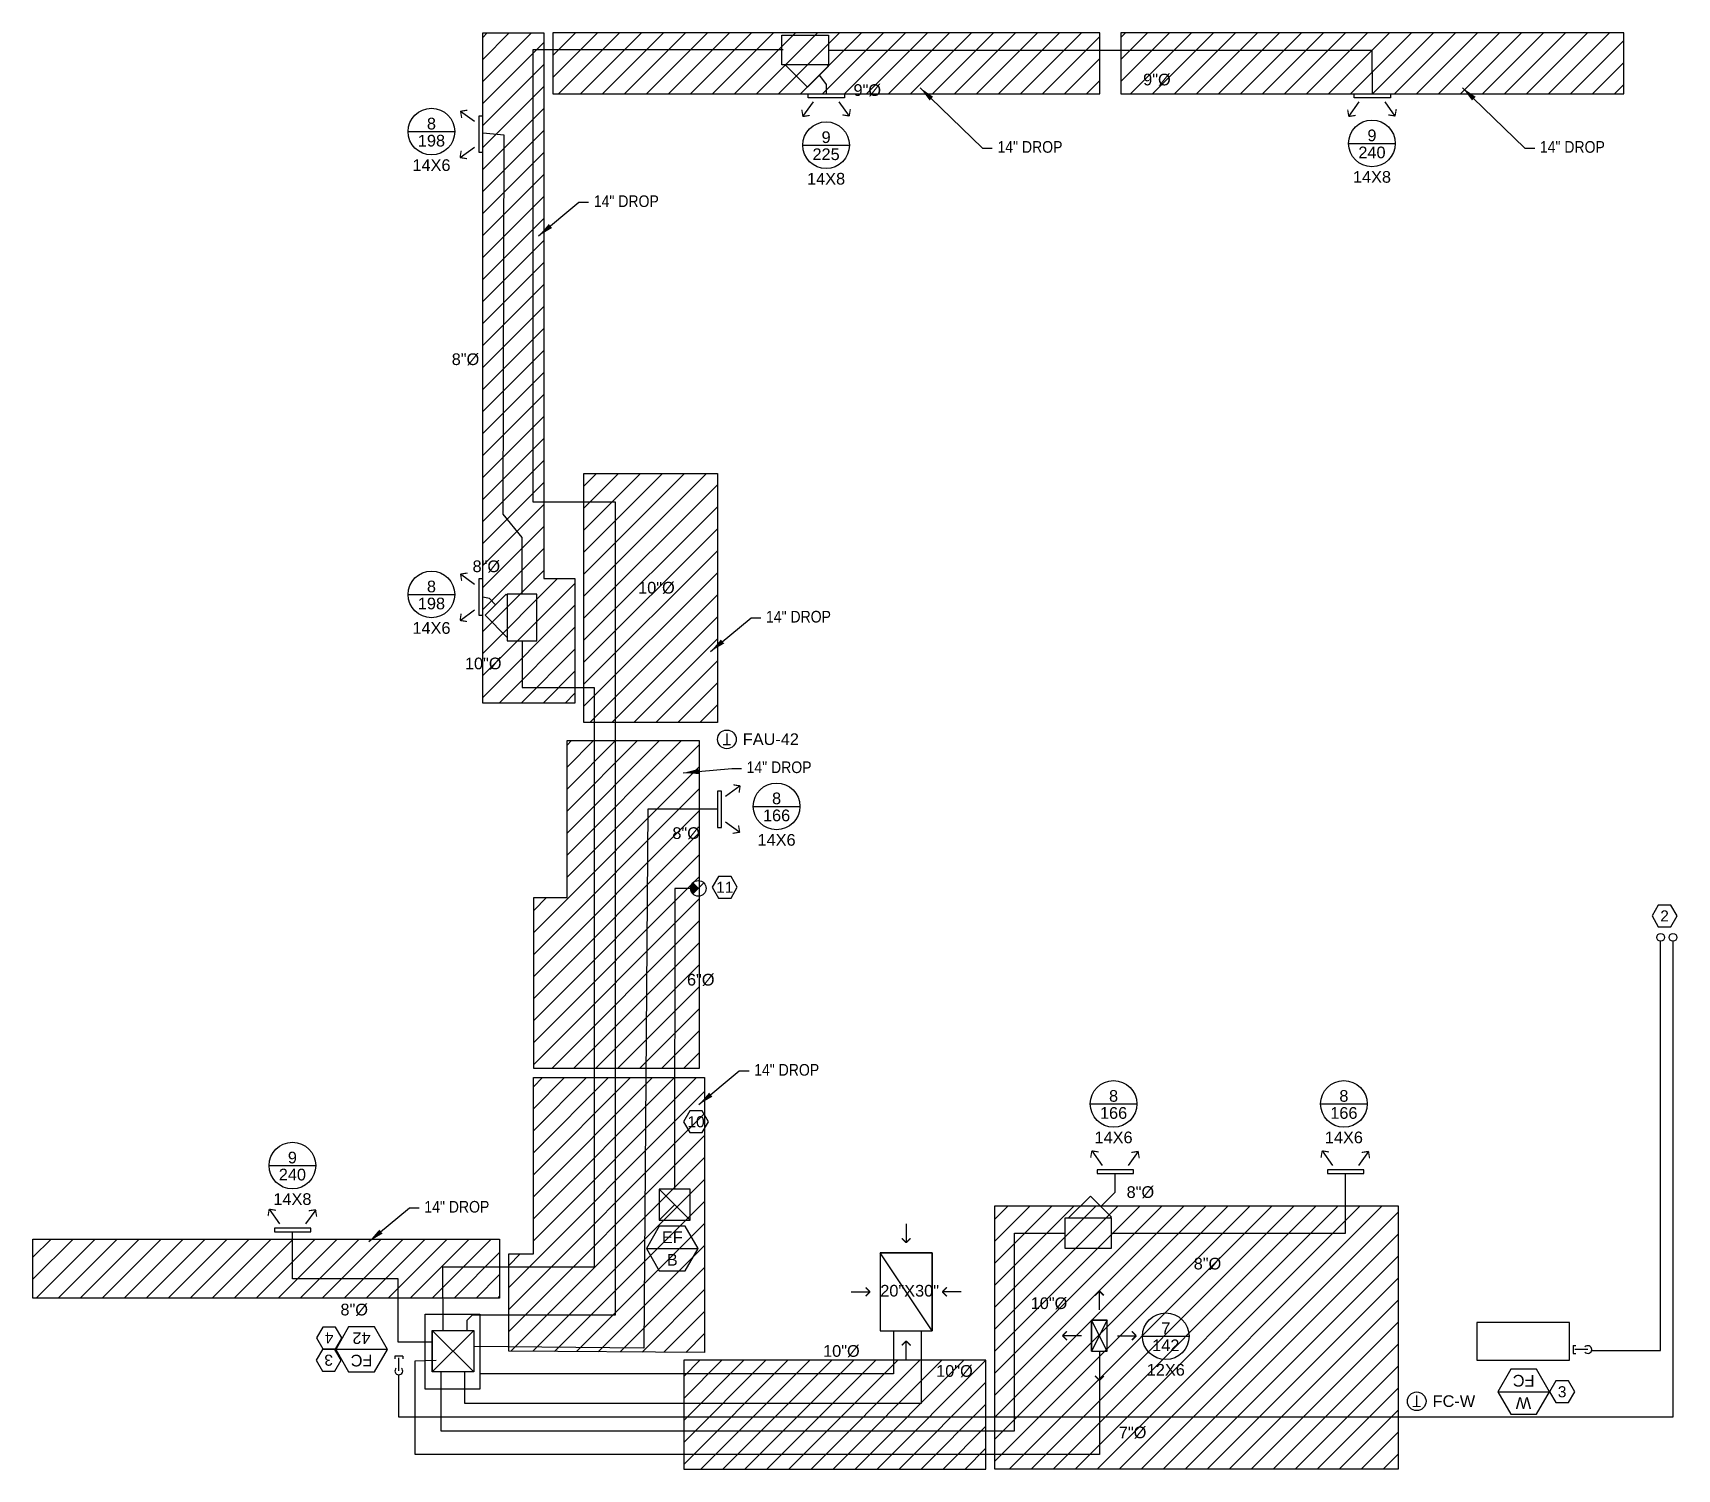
# Model space of a CAD drawing. Extents: x -1303 to 3769, y -1333 to 5867.
# Drawn here: x 1139 to 1773, y -758 to -204 of the extents above; entities that cross this region are included whole.
import ezdxf
from ezdxf.enums import TextEntityAlignment as Align

# ---------------------------------------------------------------- set-up
doc = ezdxf.new("R2010")
doc.units = 0
doc.header["$LTSCALE"] = 24
doc.header["$MEASUREMENT"] = 0
for name, color, linetype in [('A-COORD-CMPL', 8, 'Continuous'), ('M-ANNO-KEYNOTE', 50, 'Continuous'), ('M-ANNO-TAG-DIF', 50, 'Continuous'), ('M-ANNO-TAG-DUCT', 50, 'Continuous'), ('M-ANNO-TAG-EQUIP', 50, 'Continuous'), ('M-DIF-RA', 121, 'Continuous'), ('M-DIF-SA', 171, 'Continuous'), ('M-DUCT-RA', 130, 'Continuous'), ('M-DUCT-SA', 150, 'Continuous'), ('M-EQUIP-AHU', 255, 'Continuous'), ('M-EQUIP-EF', 255, 'Continuous'), ('M-PIPE', 10, 'Continuous')]:
    doc.layers.add(name, color=color, linetype=linetype)
doc.layers.add('M-DUCT-EA', color=30, linetype='Continuous', lineweight=30)
doc.styles.add('ARC-TEXT', font='arial.ttf', dxfattribs={"width": 0.86, "height": 4.5})
doc.styles.add('Arial', font='arial.ttf')
doc.styles.add('rpm', font='arial.ttf', dxfattribs={"width": 0.85, "height": 0.09375})
doc.styles.get("Standard").update_dxf_attribs({"font": 'arial.ttf'})
doc.dimstyles.new('Standard1', dxfattribs={"dimscale": 24, "dimtxt": 4.5, "dimasz": 0.25, "dimexe": 0.18, "dimexo": 0.0625, "dimgap": 2, "dimtad": 0, "dimtih": 1, "dimtoh": 1, "dimdec": 8, "dimzin": 0, "dimdsep": 46, "dimlunit": 4, "dimtxsty": 'Standard', "dimcen": 0.089844, "dimclre": 256, "dimadec": 0, "dimazin": 0, "dimtfac": 1, "dimtdec": 8, "dimtofl": 0, "dimtmove": 0, "dimatfit": 3, "dimfxl": 1, "dimtolj": 1, "dimtzin": 0, "dimarcsym": 0})

msp = doc.modelspace()

# ---------------------------------------------------------------- texts
at = {"layer": 'M-ANNO-TAG-DIF', "style": 'ARC-TEXT'}
msp.add_text('20"X30"', height=4.5, dxfattribs=at).set_placement((1466.01, -691.84))
at = {"layer": 'M-ANNO-TAG-DUCT', "style": 'ARC-TEXT'}
for s, p in [('9"%%c', (1572.69, -222.4)), ('9"%%c', (1460.99, -226.46)), ('8"%%c', (1306.04, -330.28)), ('8"%%c', (1314.08, -410.16)), ('10"%%c', (1379.67, -418.41)), ('10"%%c', (1312.89, -447.63)), ('8"%%c', (1391.13, -513.07)), ('6"%%c', (1396.77, -569.62)), ('8"%%c', (1566.31, -651.54)), ('8"%%c', (1592.19, -679.14)), ('8"%%c', (1263.13, -696.86)), ('10"%%c', (1531.07, -694.4)), ('10"%%c', (1451, -712.82)), ('10"%%c', (1494.61, -720.53)), ('7"%%c', (1563.32, -744.24))]:
    msp.add_text(s, height=4.5, dxfattribs=at).set_placement(p, align=Align.MIDDLE_CENTER)
at = {"layer": 'M-ANNO-TAG-DUCT', "char_height": 4.5, "width": 37.7939, "attachment_point": 1, "style": 'ARC-TEXT'}
for insert in [(1511.21, -246.14), (1720.38, -246.14), (1355.54, -267.07), (1421.93, -427.34), (1414.45, -485.42), (1417.38, -602.14), (1290.18, -654.96)]:
    msp.add_mtext('14" DROP', dxfattribs=dict(at, insert=insert))
at = {"layer": 'M-ANNO-TAG-EQUIP', "style": 'ARC-TEXT'}
for s, p in [('FAU-42', (1412.98, -479.09)), ('FC-W', (1679.02, -734.43))]:
    msp.add_text(s, height=4.5, dxfattribs=at).set_placement(p)

# ---------------------------------------------------------------- blocks, each defined once
blk = doc.blocks.new('GE_EQM_TAG')
blk.add_line((-10, 0), (10, 0))
blk.add_lwpolyline([(-5, 8.66), (-10, 0), (-5, -8.66), (5, -8.66), (10, 0), (5, 8.66)], close=True)
at = {"style": 'ARC-TEXT', "width": 1.00018}
for tag, p in [('EQM', (0, 4.33)), ('LABEL', (0, -4.33))]:
    blk.add_attdef(tag, text='', height=4.5, dxfattribs=at).set_placement(p, align=Align.MIDDLE_CENTER)
blk = doc.blocks.new('GE_MKN')
blk.add_lwpolyline([(-2.42, -4.19), (2.42, -4.19), (4.84, 0), (2.42, 4.19), (-2.42, 4.19), (-4.84, 0), (-2.42, -4.19)])
at = {"style": 'Arial'}
blk.add_attdef('NOTE', text='', height=4.27, dxfattribs=at).set_placement((0, 0), align=Align.MIDDLE_CENTER)
blk = doc.blocks.new('*U36')
for p, q in [((-6, 6), (6, -6)), ((0, 0), (-6, -6))]:
    blk.add_line(p, q)
blk.add_lwpolyline([(-6, -6), (6, -6), (6, 6), (-6, 6)], close=True)
blk = doc.blocks.new('*U78')
blk.add_hatch(color=256).paths.add_polyline_path([(2.12, 2.12), (0, 0), (2.12, -2.12, 0.198912), (3, 0, 0.198912)])
for p, q in [((-2.12, -2.12), (2.12, 2.12)), ((2.12, -2.12), (0, 0))]:
    blk.add_line(p, q)
blk.add_circle((0, 0), 3)
blk = doc.blocks.new('*U69')
for p, q in [((0, 26.22), (0, 18.95)), ((-10, 15), (10, 15)), ((10, 15), (-10, 15)), ((-10, 15), (-10, -15)), ((10, 15), (10, -15)), ((10, -15), (10, 15)), ((-21.22, 0), (-13.95, 0)), ((21.22, 0), (13.95, 0)), ((-10, -15), (10, -15)), ((0, -26.22), (0, -18.95))]:
    blk.add_line(p, q)
at = {"color": 8}
blk.add_line((10, -15), (-10, 15), dxfattribs=at)
at = {"const_width": 0.563}
for points in [[(0, 18.95), (-1.7, 20.65)], [(0, 18.95), (1.7, 20.65)], [(-13.95, 0), (-15.65, 1.7)], [(-13.95, 0), (-15.65, -1.7)], [(13.95, 0), (15.65, 1.7)], [(13.95, 0), (15.65, -1.7)], [(0, -18.95), (-1.7, -20.65)], [(0, -18.95), (1.7, -20.65)]]:
    blk.add_lwpolyline(points, dxfattribs=at)
blk = doc.blocks.new('*U638')
for p, q in [((-8.9, 7.07), (-5, 1.64)), ((9.03, 7.26), (5, 1.64)), ((-3, 0), (3, 0))]:
    blk.add_line(p, q)
at = {"const_width": 0.45}
for points in [[(-8.83, 7.07), (-9.26, 4.4)], [(-8.9, 7.07), (-6.23, 6.64)], [(9.03, 7.26), (6.37, 6.83)], [(9.03, 7.26), (9.46, 4.59)]]:
    blk.add_lwpolyline(points, dxfattribs=at)
blk.add_lwpolyline([(-7, 0), (7, 0), (7, -1.5), (-7, -1.5)], close=True)
blk = doc.blocks.new('GE_SA')
blk.add_line((-9, 0), (9, 0))
blk.add_circle((0, 0), 9)
at = {"style": 'ARC-TEXT'}
for tag, p in [('NECK', (0, 3.08)), ('CFM', (0, -3.49)), ('SIZE', (0, -12.93))]:
    blk.add_attdef(tag, text='', height=4.5, dxfattribs=at).set_placement(p, align=Align.MIDDLE_CENTER)
blk = doc.blocks.new('*U636')
for p, q in [((-8.9, 7.07), (-5, 1.64)), ((9.03, 7.26), (5, 1.64)), ((-4, 0), (4, 0))]:
    blk.add_line(p, q)
at = {"const_width": 0.45}
for points in [[(-8.83, 7.07), (-9.26, 4.4)], [(-8.9, 7.07), (-6.23, 6.64)], [(9.03, 7.26), (6.37, 6.83)], [(9.03, 7.26), (9.46, 4.59)]]:
    blk.add_lwpolyline(points, dxfattribs=at)
blk.add_lwpolyline([(-7, 0), (7, 0), (7, -1.5), (-7, -1.5)], close=True)
blk = doc.blocks.new('*U70')
for p, q in [((0, 6.95), (0, 14.22)), ((-9.95, 0), (-17.22, 0)), ((-6, 3), (6, 3)), ((6, 3), (-6, 3)), ((-6, 3), (-6, -3)), ((6, 3), (6, -3)), ((6, -3), (6, 3)), ((9.95, 0), (17.22, 0)), ((-6, -3), (6, -3)), ((0, -6.95), (0, -14.22))]:
    blk.add_line(p, q)
at = {"color": 9}
for p, q in [((-6, -3), (6, 3)), ((6, -3), (-6, 3))]:
    blk.add_line(p, q, dxfattribs=at)
at = {"const_width": 0.563}
for points in [[(0, 14.22), (-1.7, 12.52)], [(0, 14.22), (1.7, 12.52)], [(-17.22, 0), (-15.52, 1.7)], [(-17.22, 0), (-15.52, -1.7)], [(17.22, 0), (15.52, 1.7)], [(17.22, 0), (15.52, -1.7)], [(0, -14.22), (-1.7, -12.52)], [(0, -14.22), (1.7, -12.52)]]:
    blk.add_lwpolyline(points, dxfattribs=at)
blk = doc.blocks.new('*U42')
for p, q in [((9.85, 14.29), (1.29, 5.74)), ((17.96, 6.18), (9.85, 14.29)), ((17.96, 6.18), (17.52, 5.74))]:
    blk.add_line(p, q)
blk.add_lwpolyline([(0, 5.74), (0, -5.74), (18, -5.74), (18, 5.74), (0, 5.74)])
blk = doc.blocks.new('TH')
at = {"layer": 'M-EQUIP-AHU'}
blk.add_circle((0.142, 0.084), 0.075, dxfattribs=at)
at = {"layer": 'M-EQUIP-AHU', "style": 'rpm', "width": 0.85}
blk.add_text('T', height=0.0938, dxfattribs=at).set_placement((0.142, 0.084), align=Align.MIDDLE)
blk = doc.blocks.new('*U51')
at = {"linetype": 'Continuous'}
for p, q in [((0, 0), (3.54, -3.54)), ((2.95, -5.07), (2.24, -4.36)), ((2.95, -5.07), (5.07, -2.95)), ((5.07, -2.95), (4.36, -2.24))]:
    blk.add_line(p, q, dxfattribs=at)
blk = doc.blocks.new('*U95')
at = {"linetype": 'Continuous'}
blk.add_arc((0, 0), 1.5, 41.81031, 318.18969, dxfattribs=at)
blk = doc.blocks.new('*U52')
at = {"linetype": 'Continuous'}
blk.add_circle((0, 0), 1.5, dxfattribs=at)

# ---------------------------------------------------------------- hatches: boundary and pattern name
at = {"layer": 'A-COORD-CMPL'}
h = msp.add_hatch(dxfattribs=at)
h.set_pattern_fill('ANSI31', color=256, scale=48)
h.paths.add_polyline_path([(1336.21, -204.4), (1336.21, -414.9), (1348.21, -414.9), (1348.21, -462.9), (1312.71, -462.89), (1312.71, -204.4)])
h = msp.add_hatch(dxfattribs=at)
h.set_pattern_fill('ANSI31', color=256, scale=48)
h.paths.add_polyline_path([(1339.71, -204.4), (1339.71, -227.9), (1550.71, -227.9), (1550.71, -204.4)])
h = msp.add_hatch(dxfattribs=at)
h.set_pattern_fill('ANSI31', color=256, scale=48)
h.paths.add_polyline_path([(1558.71, -204.4), (1558.71, -227.9), (1752.71, -227.9), (1752.71, -204.4)])
h = msp.add_hatch(dxfattribs=at)
h.set_pattern_fill('ANSI31', color=256, scale=48)
h.paths.add_polyline_path([(1403.21, -470.4), (1351.71, -470.4), (1351.71, -374.4), (1403.21, -374.4)])
h = msp.add_hatch(dxfattribs=at)
h.set_pattern_fill('ANSI31', color=256, scale=48)
h.paths.add_polyline_path([(1396.21, -477.4), (1396.21, -603.9), (1332.34, -603.84), (1332.34, -537.9), (1345.21, -537.9), (1345.21, -477.4)])
h = msp.add_hatch(dxfattribs=at)
h.set_pattern_fill('ANSI31', color=256, scale=48)
h.paths.add_polyline_path([(1398.21, -607.4), (1398.21, -713.42), (1322.71, -712.9), (1322.71, -675.4), (1332.21, -675.4), (1332.21, -607.4)])
h = msp.add_hatch(dxfattribs=at)
h.set_pattern_fill('ANSI31', color=256, scale=48)
h.paths.add_polyline_path([(1665.71, -758.4), (1510.21, -758.4), (1510.21, -656.9), (1665.71, -656.9)])
h = msp.add_hatch(dxfattribs=at)
h.set_pattern_fill('ANSI31', color=256, scale=48)
h.paths.add_polyline_path([(1139.21, -669.65), (1319.21, -669.65), (1319.21, -692.4), (1139.21, -692.4)])
h = msp.add_hatch(dxfattribs=at)
h.set_pattern_fill('ANSI31', color=256, scale=48)
h.paths.add_polyline_path([(1506.71, -716.4), (1390.21, -716.4), (1390.21, -758.4), (1506.71, -758.4)])

# ---------------------------------------------------------------- linework, layer by layer
for points in [[(1336.21, -204.4), (1336.21, -414.9), (1348.21, -414.9), (1348.21, -462.9), (1312.71, -462.89), (1312.71, -204.4)], [(1339.71, -204.4), (1339.71, -227.9), (1550.71, -227.9), (1550.71, -204.4)], [(1558.71, -204.4), (1558.71, -227.9), (1752.71, -227.9), (1752.71, -204.4)], [(1403.21, -470.4), (1351.71, -470.4), (1351.71, -374.4), (1403.21, -374.4)], [(1396.21, -477.4), (1396.21, -603.9), (1332.34, -603.84), (1332.34, -537.9), (1345.21, -537.9), (1345.21, -477.4)], [(1398.21, -607.4), (1398.21, -713.42), (1322.71, -712.9), (1322.71, -675.4), (1332.21, -675.4), (1332.21, -607.4)], [(1665.71, -758.4), (1510.21, -758.4), (1510.21, -656.9), (1665.71, -656.9)], [(1139.21, -669.65), (1319.21, -669.65), (1319.21, -692.4), (1139.21, -692.4)], [(1506.71, -716.4), (1390.21, -716.4), (1390.21, -758.4), (1506.71, -758.4)]]:
    msp.add_lwpolyline(points, close=True, dxfattribs=at)
at = {"layer": 'M-DUCT-EA', "linetype": 'Continuous'}
msp.add_lwpolyline([(1395.84, -534.4), (1386.82, -534.4), (1386.71, -650.4)], dxfattribs=at)
at = {"layer": 'M-DUCT-RA', "linetype": 'Continuous'}
for points in [[(1481.8, -705.02), (1481.8, -733.05), (1305.8, -733.05), (1305.8, -720.9)], [(1471.11, -705.02), (1471.11, -721.68), (1311.52, -721.68)]]:
    msp.add_lwpolyline(points, dxfattribs=at)
at = {"layer": 'M-DUCT-SA', "linetype": 'Continuous'}
for points in [[(1306.7, -704.9), (1306.7, -700.92), (1308.72, -698.9), (1363.91, -698.9), (1363.91, -385.41), (1332.09, -385.41), (1332.09, -210.85), (1428.5, -210.85)], [(1446.06, -211.03), (1655.54, -211.03), (1655.71, -227.9)], [(1445.21, -227.9), (1445.21, -224.28), (1442.66, -220.88)], [(1327.87, -420.88), (1327.87, -399.08), (1320.56, -390.11), (1320.91, -243.9), (1312.71, -243.03)], [(1317.63, -424.97), (1315.25, -422.59), (1312.71, -422)], [(1327.87, -438.88), (1327.87, -456.9), (1355.68, -456.9), (1355.68, -680.53), (1297.17, -680.53), (1297.26, -704.9)], [(1403.21, -503.9), (1376.32, -503.9), (1374.86, -711.78), (1309.21, -711.05)], [(1551.09, -657.15), (1556.61, -651.63), (1556.61, -644.4)], [(1555.19, -667.39), (1645.44, -667.39), (1645.44, -644.4)], [(1293.21, -709.4), (1280.08, -709.4), (1280.08, -685), (1239.37, -685), (1239.37, -666.9)], [(1296.55, -720.9), (1296.55, -743.64), (1517.79, -743.64), (1517.79, -667.39), (1537.19, -667.39)], [(1550.51, -712.94), (1550.51, -752.79), (1286.66, -752.79), (1286.66, -716.67), (1294.71, -716.4)]]:
    msp.add_lwpolyline(points, dxfattribs=at)
at = {"layer": 'M-EQUIP-AHU'}
for points in [[(1290.52, -698.6), (1311.52, -698.6), (1311.52, -727.6), (1290.52, -727.6), (1290.52, -698.6)], [(1309.21, -720.9), (1293.21, -720.9), (1293.21, -704.9), (1309.21, -704.9), (1309.21, -720.9), (1293.21, -704.9), (1293.21, -720.9), (1309.21, -704.9)]]:
    msp.add_lwpolyline(points, dxfattribs=at)
msp.add_lwpolyline([(1696.1, -716.38), (1731.85, -716.38), (1731.85, -701.88), (1696.1, -701.88)], close=True, dxfattribs=at)
at = {"layer": 'M-PIPE', "linetype": 'Continuous'}
for points in [[(1771.7, -554.8), (1771.7, -738.39), (1280.32, -738.39), (1280.32, -722.03)], [(1740.34, -712.65), (1766.83, -712.65), (1766.83, -554.8)]]:
    msp.add_lwpolyline(points, dxfattribs=at)

# ---------------------------------------------------------------- block references
at = {"layer": 'M-ANNO-KEYNOTE'}
ref = msp.add_blockref('GE_MKN', (1406.03, -533.97), dxfattribs=at)
ref.add_attrib('NOTE', '11', dxfattribs={"layer": '0', "height": 4.273, "style": 'ARC-TEXT', "width": 1.00018}).set_placement((1406.03, -533.97), align=Align.MIDDLE_CENTER)
ref = msp.add_blockref('GE_MKN', (1768.46, -545.03), dxfattribs=at)
ref.add_attrib('NOTE', '2', dxfattribs={"layer": '0', "height": 4.27, "style": 'ARC-TEXT', "width": 1.00018}).set_placement((1768.46, -545.03), align=Align.MIDDLE_CENTER)
ref = msp.add_blockref('GE_MKN', (1394.95, -624.4), dxfattribs=at)
ref.add_attrib('NOTE', '10', dxfattribs={"layer": '0', "height": 4.273, "style": 'ARC-TEXT', "width": 1.00018}).set_placement((1394.95, -624.4), align=Align.MIDDLE_CENTER)
ref = msp.add_blockref('GE_MKN', (1253.49, -707.81), dxfattribs=dict(at, rotation=180))
ref.add_attrib('NOTE', '4', dxfattribs={"layer": '0', "height": 4.27, "rotation": 180, "style": 'ARC-TEXT', "width": 1.00018}).set_placement((1253.49, -707.81), align=Align.MIDDLE_CENTER)
ref = msp.add_blockref('GE_MKN', (1253.28, -716.4), dxfattribs=dict(at, rotation=180))
ref.add_attrib('NOTE', '3', dxfattribs={"layer": '0', "height": 4.27, "rotation": 180, "style": 'ARC-TEXT', "width": 1.00018}).set_placement((1253.28, -716.4), align=Align.MIDDLE_CENTER)
ref = msp.add_blockref('GE_MKN', (1728.96, -728.56), dxfattribs=at)
ref.add_attrib('NOTE', '3', dxfattribs={"layer": '0', "height": 4.27, "style": 'ARC-TEXT', "width": 1.00018}).set_placement((1728.96, -728.56), align=Align.MIDDLE_CENTER)
at = {"layer": 'M-ANNO-TAG-DIF'}
for p, values in [((1292.92, -242.49), {'NECK': '8', 'CFM': '198', 'SIZE': '14X6'}), ((1445.11, -247.72), {'NECK': '9', 'CFM': '225', 'SIZE': '14X8'}), ((1655.62, -247.03), {'NECK': '9', 'CFM': '240', 'SIZE': '14X8'}), ((1292.92, -421.02), {'NECK': '8', 'CFM': '198', 'SIZE': '14X6'}), ((1426.01, -502.75), {'NECK': '8', 'CFM': '166', 'SIZE': '14X6'}), ((1555.97, -617.53), {'NECK': '8', 'CFM': '166', 'SIZE': '14X6'}), ((1644.79, -617.53), {'NECK': '8', 'CFM': '166', 'SIZE': '14X6'}), ((1239.29, -641.3), {'NECK': '9', 'CFM': '240', 'SIZE': '14X8'}), ((1576.11, -707.16), {'NECK': '7', 'CFM': '142', 'SIZE': '12X6'})]:
    msp.add_blockref('GE_SA', p, dxfattribs=at).add_auto_attribs(values)
at = {"layer": 'M-ANNO-TAG-EQUIP'}
msp.add_blockref('GE_EQM_TAG', (1385.79, -673.32), dxfattribs=at).add_auto_attribs({'LABEL': 'B', 'EQM': 'EF'})
ref = msp.add_blockref('GE_EQM_TAG', (1265.99, -712.2), dxfattribs=dict(at, rotation=180))
ref.add_attrib('LABEL', '42', dxfattribs={"layer": '0', "height": 4.5, "rotation": 180, "style": 'ARC-TEXT', "width": 1.00018}).set_placement((1265.94, -707.87), align=Align.MIDDLE_CENTER)
ref.add_attrib('EQM', 'FC', dxfattribs={"layer": '0', "height": 4.5, "rotation": 180, "style": 'ARC-TEXT', "width": 1.00018}).set_placement((1265.99, -716.53), align=Align.MIDDLE_CENTER)
ref = msp.add_blockref('GE_EQM_TAG', (1714.12, -728.56), dxfattribs=at)
ref.add_attrib('LABEL', 'W', dxfattribs={"layer": '0', "height": 4.5, "rotation": 180, "style": 'ARC-TEXT', "width": 1.00018}).set_placement((1714.05, -732.94), align=Align.MIDDLE_CENTER)
ref.add_attrib('EQM', 'FC', dxfattribs={"layer": '0', "height": 4.5, "rotation": 180, "style": 'ARC-TEXT', "width": 1.00018}).set_placement((1714.13, -724.3), align=Align.MIDDLE_CENTER)
at = {"layer": 'M-DIF-RA'}
msp.add_blockref('*U69', (1476.01, -690.02), dxfattribs=at)
at = {"layer": 'M-DIF-SA', "xscale": -1, "yscale": -1}
for p in [(1445.2, -229.4), (1655.71, -229.4)]:
    msp.add_blockref('*U636', p, dxfattribs=at)
at = {"layer": 'M-DIF-SA', "yscale": -1}
for name, p, rotation in [('*U638', (1311.21, -243.47), 270), ('*U638', (1311.21, -422), 270), ('*U638', (1404.71, -503.9), 89.99999999999997), ('*U638', (1556.61, -642.9), 180), ('*U638', (1645.44, -642.9), 180), ('*U636', (1239.37, -665.4), 180)]:
    msp.add_blockref(name, p, dxfattribs=dict(at, rotation=rotation))
at = {"layer": 'M-DIF-SA', "rotation": 90.00000000000001}
msp.add_blockref('*U70', (1550.51, -706.94), dxfattribs=at)
at = {"layer": 'M-DUCT-EA', "linetype": 'Continuous', "rotation": 180}
msp.add_blockref('*U78', (1395.84, -534.4), dxfattribs=at)
at = {"layer": 'M-DUCT-SA', "linetype": 'Continuous', "yscale": -0.9999999999999992}
msp.add_blockref('*U42', (1428.06, -211.03), dxfattribs=at)
at = {"layer": 'M-DUCT-SA', "linetype": 'Continuous', "rotation": 90.00000000000001}
msp.add_blockref('*U42', (1327.87, -438.88), dxfattribs=at)
at = {"layer": 'M-DUCT-SA'}
msp.add_blockref('*U42', (1537.19, -667.39), dxfattribs=at)
at = {"layer": 'M-EQUIP-AHU', "xscale": 48, "yscale": 48, "zscale": 48, "rotation": 180}
for p in [(1413.66, -472.87), (1679.7, -728.21)]:
    msp.add_blockref('TH', p, dxfattribs=at)
at = {"layer": 'M-EQUIP-EF'}
msp.add_blockref('*U36', (1386.71, -656.4), dxfattribs=at)
at = {"layer": 'M-PIPE', "linetype": 'Continuous'}
for name, p, rotation in [('*U52', (1766.97, -553.3), 89.84235975998689), ('*U52', (1771.7, -553.3), 89.84235975998689), ('*U51', (1738.88, -712.28), 224.8423597599869), ('*U51', (1280.32, -720.53), 134.8423597599868), ('*U95', (1738.88, -712.28), 179.8423597599869), ('*U95', (1280.32, -720.53), 89.84235975998685)]:
    msp.add_blockref(name, p, dxfattribs=dict(at, rotation=rotation))

msp.set_redraw_order([(e.dxf.handle, doc.entitydb.next_handle()) for e in msp.query("TEXT MTEXT ATTDEF DIMENSION ARC_DIMENSION")])  # texts and dimensions are drawn at this point

# ---------------------------------------------------------------- leaders
at = {"layer": 'M-ANNO-TAG-DUCT'}
for points in [[(1481.39, -225.59), (1505.46, -248.81), (1509.21, -248.81)], [(1690.57, -225.59), (1714.63, -248.81), (1718.38, -248.81)], [(1334.19, -282.74), (1349.79, -269.74), (1353.54, -269.74)], [(1400.57, -443.01), (1416.18, -430.02), (1419.93, -430.02)], [(1389.98, -489.88), (1408.7, -488.09), (1412.45, -488.09)], [(1396.03, -617.8), (1411.63, -604.81), (1415.38, -604.81)], [(1268.83, -670.62), (1284.44, -657.63), (1288.18, -657.63)]]:
    msp.add_leader(points, dimstyle='Standard1', override={"dimgap": 2, "dimtad": 0}, dxfattribs=at)

doc.saveas('drawing.dxf')
